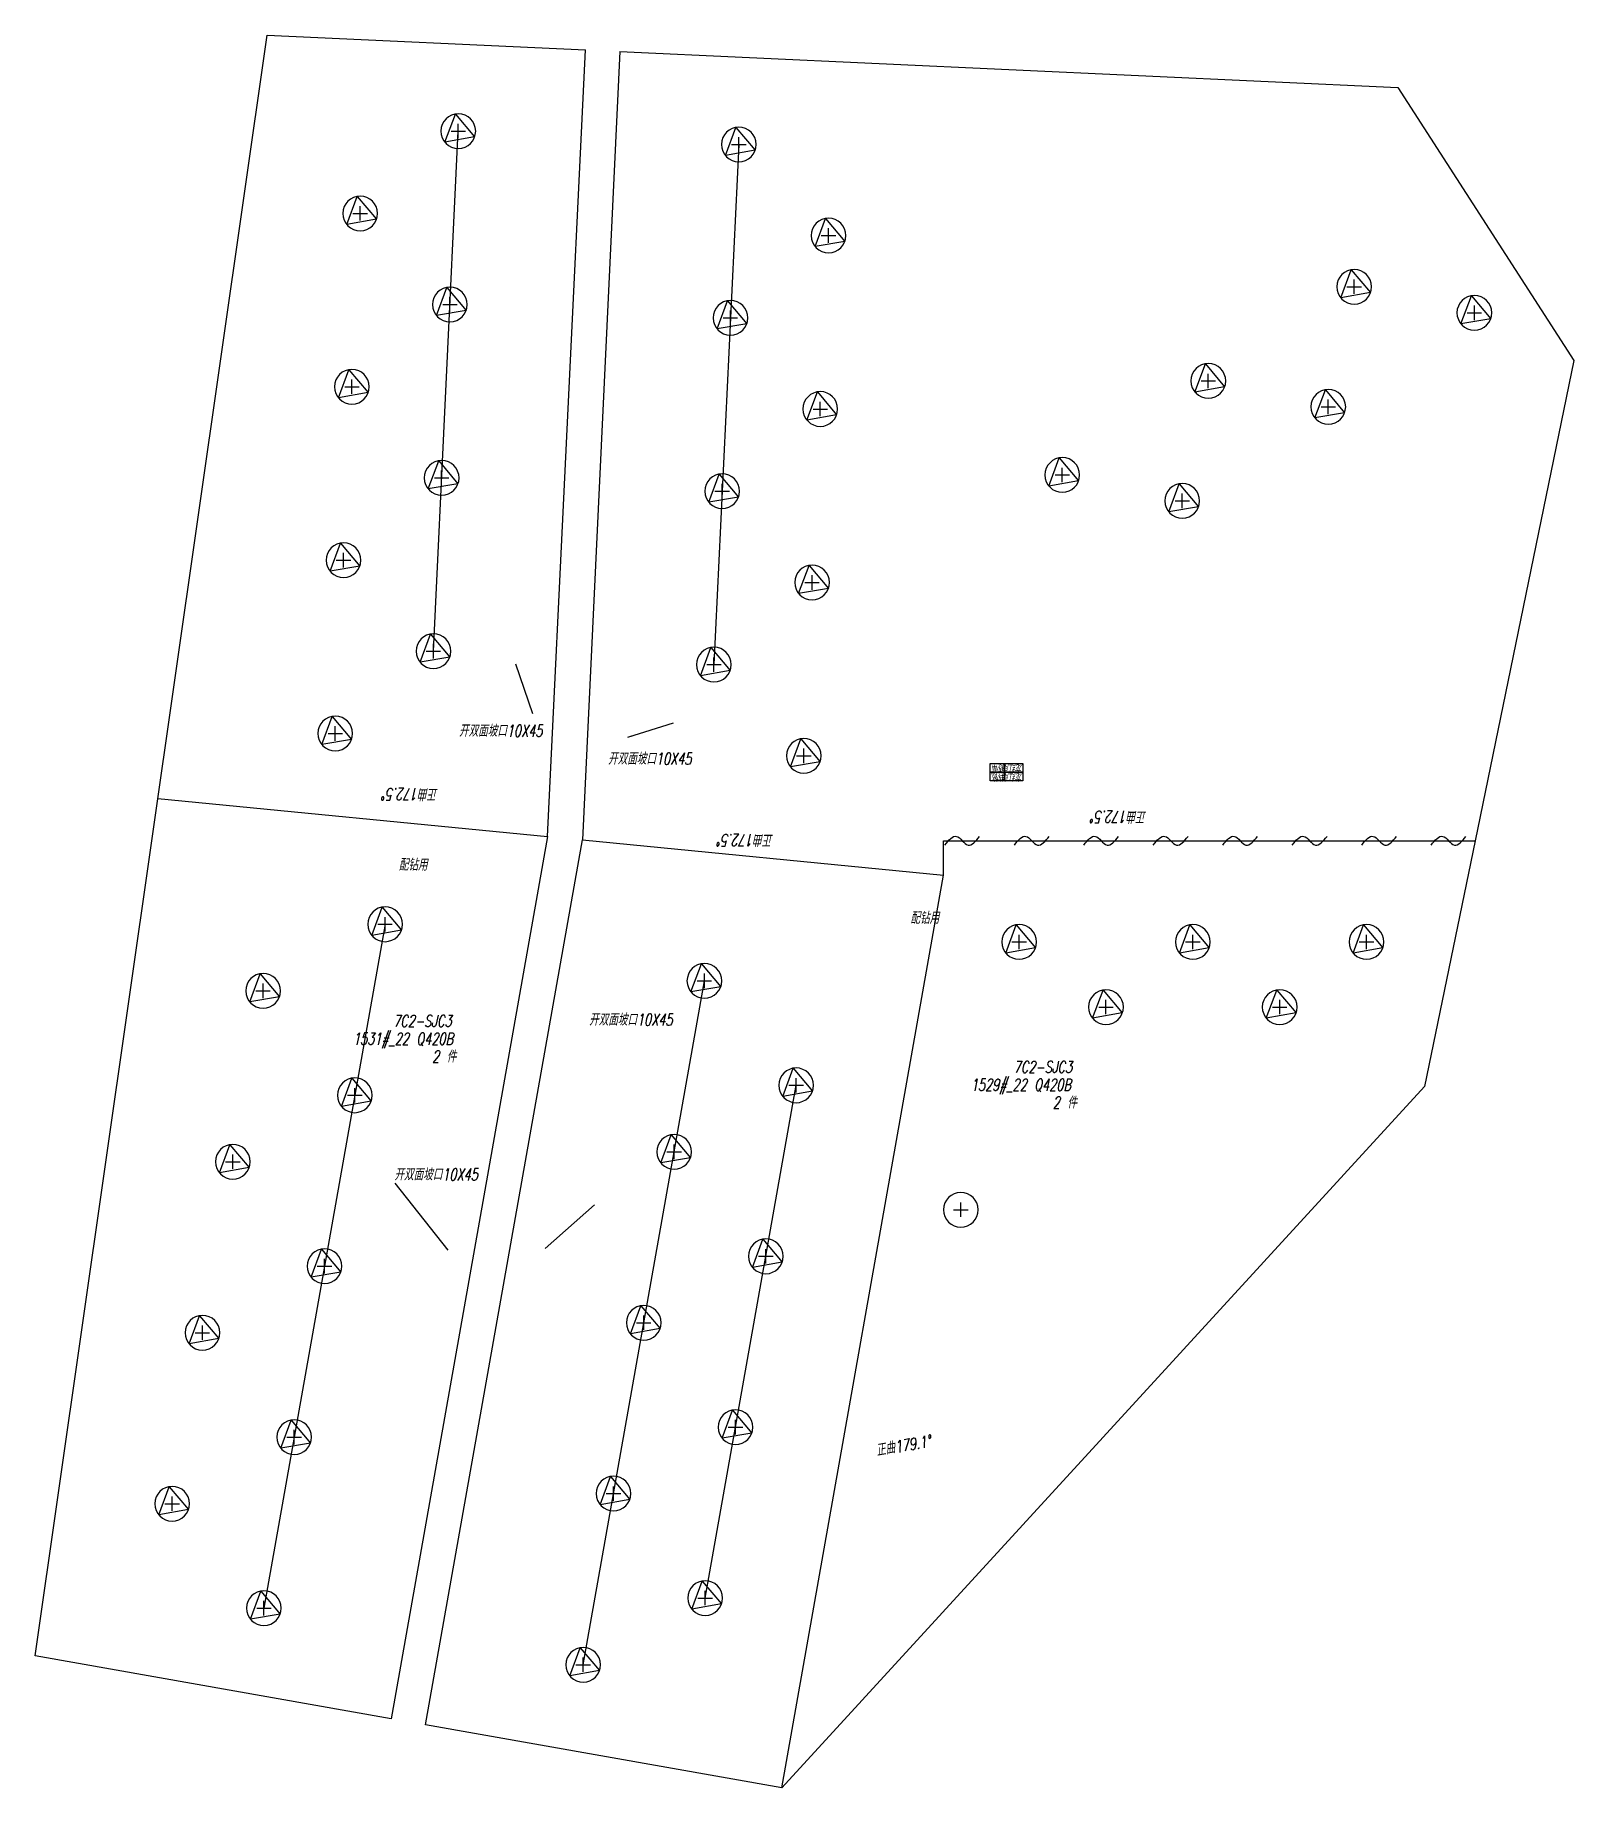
# Model space of a CAD drawing. Header units: millimetres. Extents: x -70.1 to 12, y -14.6 to 1.8.
# Drawn here: x 8.035 to 9.098, y -1.488 to -0.276 of the extents above; entities that cross this region are included whole.
import ezdxf
from ezdxf.enums import TextEntityAlignment as Align

# ---------------------------------------------------------------- set-up
doc = ezdxf.new("R2010")
doc.units = ezdxf.units.MM
doc.header["$LTSCALE"] = 0.035
doc.header["$PDMODE"] = 2
doc.header["$PDSIZE"] = 0.005
for name, color, linetype in [('0co1', 7, 'Continuous'), ('3018', 7, 'Continuous'), ('spl', 255, 'Continuous'), ('文字', 100, 'Continuous'), ('板形', 255, 'Continuous'), ('标注', 132, 'Continuous'), ('签名', 141, 'Continuous')]:
    doc.layers.add(name, color=color, linetype=linetype)
doc.styles.add('HZ', font='txt.shx', dxfattribs={"width": 0.7, "oblique": 12, "bigfont": 'hztxt.shx'})
doc.styles.get("Standard").update_dxf_attribs({"font": 'txt', "width": 0.7, "oblique": 12})
doc.dimstyles.new('ISO-25', dxfattribs={"dimtxt": 2.5, "dimasz": 0.0025, "dimexe": 1.25, "dimexo": 0.625, "dimtad": 1, "dimtxsty": 'Standard', "dimcen": 2.5, "dimadec": 0, "dimazin": 0, "dimtfac": 1, "dimtmove": 0, "dimatfit": 3, "dimfxl": 0, "dimarcsym": 0})

msp = doc.modelspace()

# ---------------------------------------------------------------- texts
at = {"layer": '3018', "color": 7, "linetype": 'Continuous', "style": 'HZ', "oblique": 12, "width": 0.7}
for s, p in [('开双面坡口10X45', (8.3278, -0.7614)), ('开双面坡口10X45', (8.4308, -0.7807)), ('配钻用', (8.2862, -0.854)), ('配钻用', (8.6397, -0.8908)), ('开双面坡口10X45', (8.4177, -0.9611)), ('开双面坡口10X45', (8.2832, -1.0681))]:
    msp.add_text(s, height=0.00821, dxfattribs=at).set_placement(p)
at = {"layer": '文字', "style": 'HZ', "oblique": 12, "width": 0.7}
for s, rotation, p in [('正曲172.5%%d', 180, (8.3135, -0.7971)), ('正曲172.5%%d', 180, (8.8031, -0.8127)), ('正曲172.5%%d', 180, (8.5451, -0.8288)), ('正曲179.1%%d', 10.1677, (8.6167, -1.2589))]:
    msp.add_text(s, height=0.00821, rotation=rotation, dxfattribs=at).set_placement(p)
for s, p in [('7C2-SJC3', (8.2824, -0.962)), ('1531#_22 Q420B', (8.2546, -0.9743)), ('2 件', (8.3093, -0.9866)), ('7C2-SJC3', (8.7111, -0.9938)), ('1529#_22 Q420B', (8.6815, -1.0061)), ('2 件', (8.7381, -1.0184))]:
    msp.add_text(s, height=0.00821, dxfattribs=at).set_placement(p)

# ---------------------------------------------------------------- blocks, each defined once
blk = doc.blocks.new('eo')
at = {"color": 211}
blk.add_circle((0, 0), 1, dxfattribs=at)
at = {"layer": '标注', "color": 1}
blk.add_lwpolyline([(-0.17, -0.98), (0.94, 0.34), (-0.77, 0.64)], close=True, dxfattribs=at)
blk = doc.blocks.new('co')
at = {"color": 211}
blk.add_circle((0, 0), 1, dxfattribs=at)
blk = doc.blocks.new('bqian')
for p, q in [((0.045, 0.024), (0, 0.024)), ((0, 0.024), (0, 0.012)), ((0, 0.012), (0.045, 0.012)), ((0.045, 0.012), (0, 0.012)), ((0, 0.012), (0, 0)), ((0, 0), (0.045, 0)), ((0.02, 0.024), (0.02, 0)), ((0.045, 0.012), (0.045, 0.024)), ((0.045, 0), (0.045, 0.012))]:
    blk.add_line(p, q)
at = {"style": 'HZ', "oblique": 12, "width": 0.7}
for s, p in [('放样', (0.01, 0.018)), ('审核', (0.01, 0.006))]:
    blk.add_text(s, height=0.00985, dxfattribs=at).set_placement(p, align=Align.MIDDLE_CENTER)
for p in [(0.0325, 0.018), (0.0325, 0.006)]:
    blk.add_attdef('龙红雨', text='', height=0.00985, dxfattribs=at).set_placement(p, align=Align.MIDDLE_CENTER)

# ---------------------------------------------------------------- linework, layer by layer
at = {"layer": '0co1', "color": 1}
for p, q in [((8.3891, -0.8304), (8.4152, -0.2866)), ((8.4391, -0.2877), (8.4131, -0.8327)), ((8.3102, -0.7023), (8.3274, -0.3428)), ((8.5212, -0.352), (8.504, -0.7116)), ((8.1198, -0.8041), (8.3891, -0.8304)), ((8.3891, -0.8304), (8.2811, -1.4403)), ((8.3048, -1.4445), (8.4131, -0.8327)), ((8.4131, -0.8327), (8.6627, -0.8571)), ((8.6627, -0.8333), (9.0299, -0.8333)), ((8.6627, -0.8571), (8.6627, -0.8333)), ((8.5509, -1.4881), (8.6627, -0.8571)), ((8.2768, -0.8911), (8.1931, -1.3638)), ((8.4137, -1.4029), (8.4974, -0.9302)), ((8.498, -1.3568), (8.5608, -1.0024))]:
    msp.add_line(p, q, dxfattribs=at)
at = {"layer": 'spl'}
for points in [[(8.6636, -0.8363), (8.6716, -0.8303), (8.6796, -0.8363), (8.6876, -0.8303)], [(8.7116, -0.8363), (8.7196, -0.8303), (8.7276, -0.8363), (8.7356, -0.8303)], [(8.7596, -0.8363), (8.7676, -0.8303), (8.7756, -0.8363), (8.7836, -0.8303)], [(8.8076, -0.8363), (8.8156, -0.8303), (8.8236, -0.8363), (8.8316, -0.8303)], [(8.8556, -0.8363), (8.8636, -0.8303), (8.8716, -0.8363), (8.8796, -0.8303)], [(8.9036, -0.8363), (8.9116, -0.8303), (8.9196, -0.8363), (8.9276, -0.8303)], [(8.9516, -0.8363), (8.9596, -0.8303), (8.9676, -0.8363), (8.9756, -0.8303)], [(8.9996, -0.8363), (9.0076, -0.8303), (9.0156, -0.8363), (9.0236, -0.8303)]]:
    msp.add_spline(points, degree=3, dxfattribs=at)
at = {"layer": '板形'}
for p, q in [((8.1156, -0.8333), (8.1954, -0.2764)), ((8.1954, -0.2764), (8.4152, -0.2866)), ((8.4391, -0.2877), (8.9765, -0.3126)), ((8.9765, -0.3126), (9.0982, -0.5013)), ((9.0982, -0.5013), (9.0299, -0.8333)), ((8.035, -1.3967), (8.1156, -0.8333)), ((9.0299, -0.8333), (8.9949, -1.0033)), ((8.9949, -1.0033), (8.5509, -1.4881)), ((8.2811, -1.4403), (8.035, -1.3967)), ((8.5509, -1.4881), (8.3048, -1.4445))]:
    msp.add_line(p, q, dxfattribs=at)
at = {"layer": '签名'}
for p in [(8.3274, -0.3428), (8.5212, -0.352), (8.2596, -0.3997), (8.5832, -0.415), (8.9464, -0.4504), (8.3216, -0.4627), (8.5154, -0.4719), (9.0294, -0.4684), (8.2539, -0.5195), (8.8456, -0.5155), (8.5775, -0.5349), (8.9285, -0.5334), (8.3159, -0.5825), (8.7447, -0.5805), (8.5097, -0.5917), (8.8276, -0.5984), (8.2481, -0.6394), (8.5718, -0.6548), (8.3102, -0.7023), (8.504, -0.7116), (8.2424, -0.7592), (8.5661, -0.7746), (8.2768, -0.8911), (8.7149, -0.9033), (8.8349, -0.9033), (8.9549, -0.9033), (8.1925, -0.9371), (8.4974, -0.9302), (8.7749, -0.9483), (8.8949, -0.9483), (8.2559, -1.0093), (8.5608, -1.0024), (8.1716, -1.0552), (8.4765, -1.0484), (8.6746, -1.0884), (8.235, -1.1274), (8.5399, -1.1206), (8.4555, -1.1665), (8.1506, -1.1734), (8.5189, -1.2387), (8.214, -1.2456), (8.4346, -1.2846), (8.1297, -1.2916), (8.498, -1.3568), (8.1931, -1.3638), (8.4137, -1.4029)]:
    msp.add_point(p, dxfattribs=at)

# ---------------------------------------------------------------- block references
at = {"xscale": -0.01200000000000045, "yscale": 0.01200000000000001, "zscale": 0.012, "rotation": 180}
for name, p in [('eo', (8.3274, -0.3428)), ('eo', (8.5212, -0.352)), ('eo', (8.2596, -0.3997)), ('eo', (8.5832, -0.415)), ('eo', (8.9464, -0.4504)), ('eo', (8.3216, -0.4627)), ('eo', (8.5154, -0.4719)), ('eo', (9.0294, -0.4684)), ('eo', (8.2539, -0.5195)), ('eo', (8.8456, -0.5155)), ('eo', (8.5775, -0.5349)), ('eo', (8.9285, -0.5334)), ('eo', (8.7447, -0.5805)), ('eo', (8.3159, -0.5825)), ('eo', (8.5097, -0.5917)), ('eo', (8.8276, -0.5984)), ('eo', (8.2481, -0.6394)), ('eo', (8.5718, -0.6548)), ('eo', (8.3102, -0.7023)), ('eo', (8.504, -0.7116)), ('eo', (8.2424, -0.7592)), ('eo', (8.5661, -0.7746)), ('eo', (8.2768, -0.8911)), ('eo', (8.7149, -0.9033)), ('eo', (8.8349, -0.9033)), ('eo', (8.9549, -0.9033)), ('eo', (8.4974, -0.9302)), ('eo', (8.1925, -0.9371)), ('eo', (8.7749, -0.9483)), ('eo', (8.8949, -0.9483)), ('eo', (8.5608, -1.0024)), ('eo', (8.2559, -1.0093)), ('eo', (8.4765, -1.0484)), ('eo', (8.1716, -1.0552)), ('co', (8.6746, -1.0884)), ('eo', (8.5399, -1.1206)), ('eo', (8.235, -1.1274)), ('eo', (8.1506, -1.1734)), ('eo', (8.4555, -1.1665)), ('eo', (8.214, -1.2456)), ('eo', (8.5189, -1.2387)), ('eo', (8.1297, -1.2916)), ('eo', (8.4346, -1.2846)), ('eo', (8.498, -1.3568)), ('eo', (8.1931, -1.3638)), ('eo', (8.4137, -1.4029))]:
    msp.add_blockref(name, p, dxfattribs=at)
at = {"layer": '签名'}
ref = msp.add_blockref('bqian', (8.6949, -0.7799), dxfattribs=dict(at, xscale=-0.5000000000000018, yscale=0.5, zscale=0.5, rotation=180))
ref.add_attrib('龙红雨', '龙红雨', dxfattribs={"layer": '0', "height": 0.00493, "rotation": 180, "style": 'HZ', "oblique": 12, "width": 0.7}).set_placement((8.7104, -0.7889), align=Align.MIDDLE_CENTER)
ref.add_attrib('龙红雨', '龙红雨', dxfattribs={"layer": '0', "height": 0.00493, "rotation": 180, "style": 'HZ', "oblique": 12, "width": 0.7}).set_placement((8.7104, -0.7829), align=Align.MIDDLE_CENTER)

msp.set_redraw_order([(e.dxf.handle, doc.entitydb.next_handle()) for e in msp.query("TEXT MTEXT ATTDEF DIMENSION ARC_DIMENSION")])  # texts and dimensions are drawn at this point

# ---------------------------------------------------------------- leaders
at = {"layer": '0co1', "color": 1}
for points in [[(8.3788, -0.7455), (8.3671, -0.7113)], [(8.4446, -0.7617), (8.4761, -0.7518)], [(8.3205, -1.1164), (8.2838, -1.0701)], [(8.3874, -1.1151), (8.4215, -1.0849)]]:
    msp.add_leader(points, dimstyle='ISO-25', override={"dimtxt": 0.005, "dimexe": 0.0025, "dimexo": 0, "dimgap": 0.0025, "dimtad": 0, "dimlfac": 1000, "dimrnd": 1, "dimtsz": 0.0025}, dxfattribs=at)

doc.saveas('drawing.dxf')
